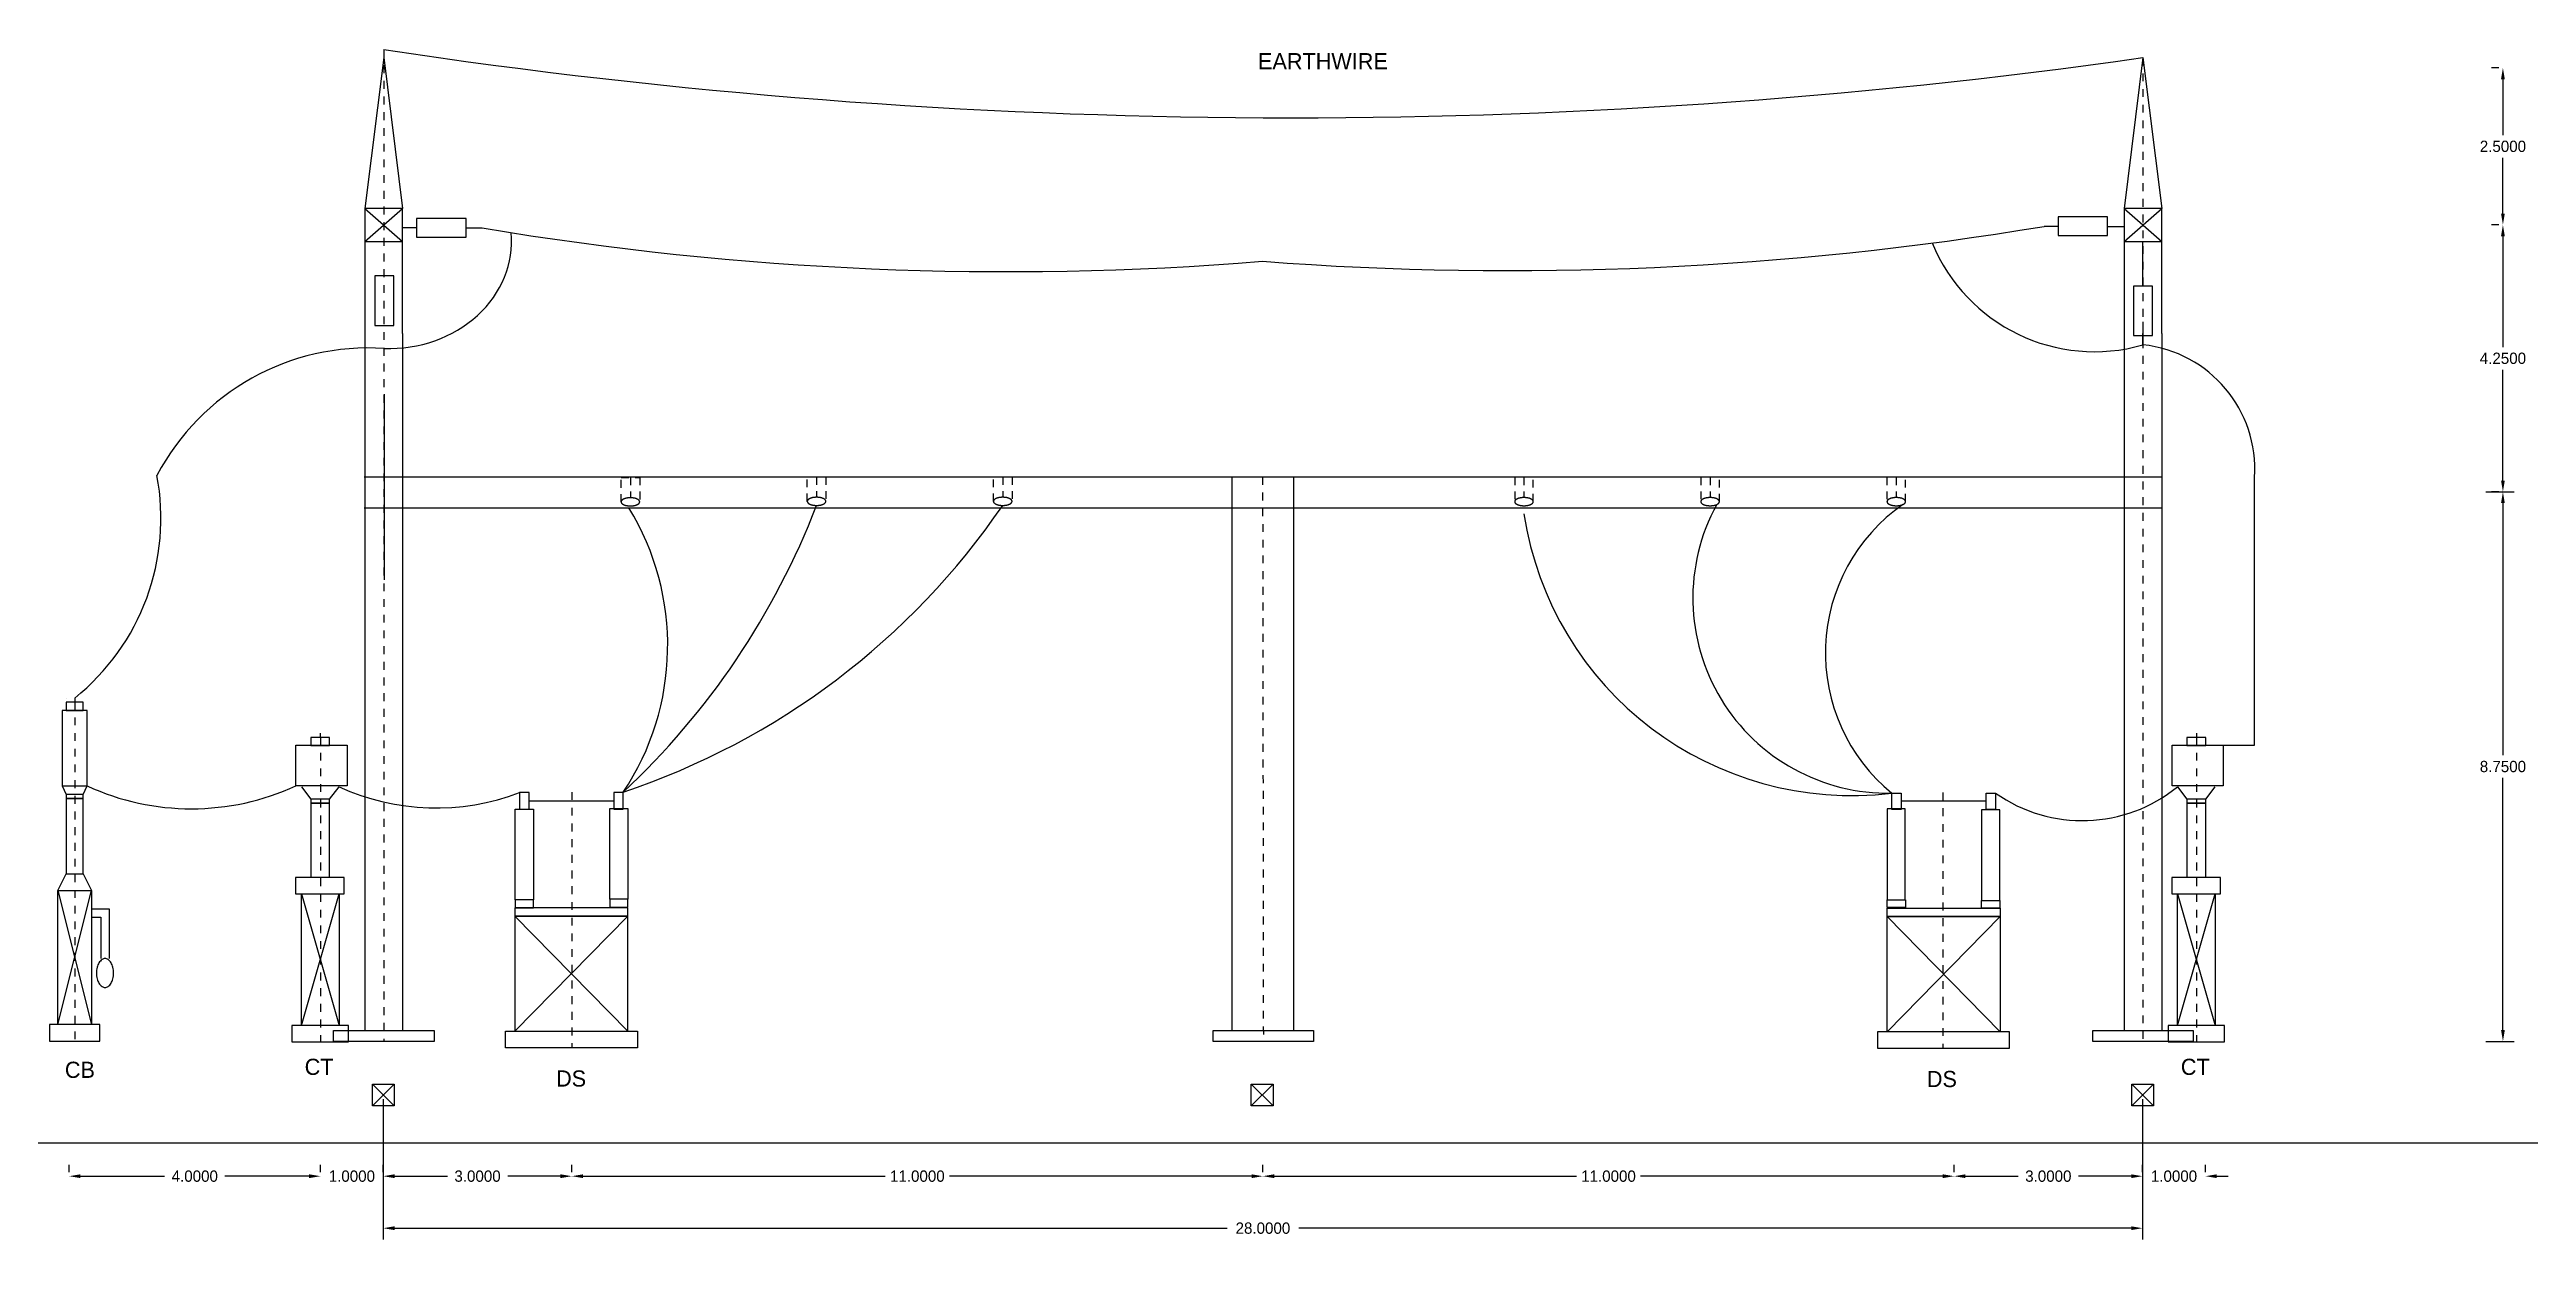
# Model space of a CAD drawing. Extents: x -47.7 to 30.4, y 1.5 to 22.9.
# Drawn here: x -26.14 to 13.28, y 1.47 to 20.41 of the extents above; entities that cross this region are included whole.
import ezdxf

# ---------------------------------------------------------------- set-up
doc = ezdxf.new("R2010")
doc.units = 0
doc.header["$MEASUREMENT"] = 0
doc.linetypes.add('HIDDEN2', pattern=[0.1875, 0.125, -0.0625])
doc.linetypes.add('PUTUS', pattern=[0.25, 0.125, -0.125])
doc.layers.get('0').update_dxf_attribs({"linetype": 'CONTINUOUS'})
doc.layers.get('Defpoints').update_dxf_attribs({"linetype": 'CONTINUOUS'})
doc.dimstyles.get("Standard").update_dxf_attribs({"dimtxt": 0.18, "dimasz": 0.18, "dimexe": 0.18, "dimexo": 0.0625, "dimgap": 0.09, "dimtad": 0, "dimtih": 1, "dimtoh": 1, "dimdec": 4, "dimzin": 0, "dimdsep": 46, "dimtxsty": 'Standard', "dimcen": 0.09, "dimadec": 0, "dimazin": 0, "dimtfac": 1, "dimtdec": 4, "dimtofl": 0, "dimtmove": 0, "dimatfit": 3, "dimfxl": 1, "dimtolj": 1, "dimtzin": 0, "dimarcsym": 0})

msp = doc.modelspace()

# ---------------------------------------------------------------- texts
at = {"color": 3}
for s, p in [('EARTHWIRE', (-6.90418, 20.09985)), ('CT', (-22.07705, 4.08785)), ('CT', (7.78295, 4.08785)), ('CB', (-25.8934, 4.04047)), ('DS', (-18.076, 3.90219)), ('DS', (3.74039, 3.89391))]:
    msp.add_text(s, height=0.257506, dxfattribs=at).set_placement(p)

# ---------------------------------------------------------------- blocks, each defined once
blk = doc.blocks.new('*D5')
at = {"color": 0, "lineweight": -2, "transparency": 16777216}
for p, q in [((-20.826, 3.704), (-20.826, 1.467)), ((7.174, 3.704), (7.174, 1.467)), ((-20.646, 1.647), (-7.396, 1.647)), ((6.994, 1.647), (-6.256, 1.647))]:
    blk.add_line(p, q, dxfattribs=at)
at = {"color": 0, "transparency": 16777216}
for points in [[(-20.646, 1.677), (-20.646, 1.617), (-20.826, 1.647)], [(6.994, 1.677), (6.994, 1.617), (7.174, 1.647)]]:
    blk.add_solid(points, dxfattribs=at)
at = {"layer": 'Defpoints', "color": 0, "transparency": 16777216}
for p in [(-20.826, 3.767), (7.174, 3.767), (7.174, 1.647)]:
    blk.add_point(p, dxfattribs=at)
at = {"color": 0, "transparency": 16777216, "insert": (-6.826, 1.647), "char_height": 0.18, "attachment_point": 5}
blk.add_mtext('\\A1;28.0000', dxfattribs=at)
blk = doc.blocks.new('*D19')
at = {"color": 0, "lineweight": -2, "transparency": 16777216}
for p, q in [((12.638, 13.372), (13.089, 13.372)), ((12.909, 13.192), (12.909, 9.177)), ((12.909, 4.802), (12.909, 8.817)), ((12.638, 4.622), (13.089, 4.622))]:
    blk.add_line(p, q, dxfattribs=at)
at = {"color": 0, "transparency": 16777216}
for points in [[(12.879, 13.192), (12.939, 13.192), (12.909, 13.372)], [(12.879, 4.802), (12.939, 4.802), (12.909, 4.622)]]:
    blk.add_solid(points, dxfattribs=at)
at = {"layer": 'Defpoints', "color": 0, "transparency": 16777216}
for p in [(12.576, 13.372), (12.909, 13.372), (12.576, 4.622)]:
    blk.add_point(p, dxfattribs=at)
at = {"color": 0, "transparency": 16777216, "insert": (12.909, 8.997), "char_height": 0.18, "attachment_point": 5}
blk.add_mtext('\\A1;8.7500', dxfattribs=at)
blk = doc.blocks.new('*D20')
at = {"color": 0, "lineweight": -2, "transparency": 16777216}
for p, q in [((12.846, 17.622), (12.729, 17.622)), ((12.909, 17.442), (12.909, 15.677)), ((12.909, 13.552), (12.909, 15.317)), ((12.846, 13.372), (12.729, 13.372))]:
    blk.add_line(p, q, dxfattribs=at)
at = {"color": 0, "transparency": 16777216}
for points in [[(12.879, 17.442), (12.939, 17.442), (12.909, 17.622)], [(12.879, 13.552), (12.939, 13.552), (12.909, 13.372)]]:
    blk.add_solid(points, dxfattribs=at)
at = {"layer": 'Defpoints', "color": 0, "transparency": 16777216}
for p in [(12.909, 17.622), (12.909, 17.622), (12.909, 13.372)]:
    blk.add_point(p, dxfattribs=at)
at = {"color": 0, "transparency": 16777216, "insert": (12.909, 15.497), "char_height": 0.18, "attachment_point": 5}
blk.add_mtext('\\A1;4.2500', dxfattribs=at)
blk = doc.blocks.new('*D21')
at = {"color": 0, "lineweight": -2, "transparency": 16777216}
for p, q in [((12.846, 20.122), (12.729, 20.122)), ((12.909, 19.942), (12.909, 19.052)), ((12.909, 17.802), (12.909, 18.692)), ((12.846, 17.622), (12.729, 17.622))]:
    blk.add_line(p, q, dxfattribs=at)
at = {"color": 0, "transparency": 16777216}
for points in [[(12.879, 19.942), (12.939, 19.942), (12.909, 20.122)], [(12.879, 17.802), (12.939, 17.802), (12.909, 17.622)]]:
    blk.add_solid(points, dxfattribs=at)
at = {"layer": 'Defpoints', "color": 0, "transparency": 16777216}
for p in [(12.909, 20.122), (12.909, 20.122), (12.909, 17.622)]:
    blk.add_point(p, dxfattribs=at)
at = {"color": 0, "transparency": 16777216, "insert": (12.909, 18.872), "char_height": 0.18, "attachment_point": 5}
blk.add_mtext('\\A1;2.5000', dxfattribs=at)
blk = doc.blocks.new('*D24')
at = {"color": 0, "lineweight": -2, "transparency": 16777216}
for p, q in [((-22.006, 2.475), (-22.186, 2.475)), ((-21.826, 2.538), (-21.826, 2.655)), ((-20.826, 2.538), (-20.826, 2.655)), ((-20.646, 2.475), (-20.466, 2.475))]:
    blk.add_line(p, q, dxfattribs=at)
at = {"color": 0, "transparency": 16777216}
for points in [[(-22.006, 2.505), (-22.006, 2.445), (-21.826, 2.475)], [(-20.646, 2.505), (-20.646, 2.445), (-20.826, 2.475)]]:
    blk.add_solid(points, dxfattribs=at)
at = {"layer": 'Defpoints', "color": 0, "transparency": 16777216}
for p in [(-21.826, 2.475), (-21.826, 2.475), (-20.826, 2.475)]:
    blk.add_point(p, dxfattribs=at)
at = {"color": 0, "transparency": 16777216, "insert": (-21.326, 2.475), "char_height": 0.18, "attachment_point": 5}
blk.add_mtext('\\A1;1.0000', dxfattribs=at)
blk = doc.blocks.new('*D25')
at = {"color": 0, "lineweight": -2, "transparency": 16777216}
for p, q in [((-25.826, 2.538), (-25.826, 2.655)), ((-25.646, 2.475), (-24.306, 2.475)), ((-22.006, 2.475), (-23.346, 2.475)), ((-21.826, 2.538), (-21.826, 2.655))]:
    blk.add_line(p, q, dxfattribs=at)
at = {"color": 0, "transparency": 16777216}
for points in [[(-25.646, 2.505), (-25.646, 2.445), (-25.826, 2.475)], [(-22.006, 2.505), (-22.006, 2.445), (-21.826, 2.475)]]:
    blk.add_solid(points, dxfattribs=at)
at = {"layer": 'Defpoints', "color": 0, "transparency": 16777216}
for p in [(-25.826, 2.475), (-25.826, 2.475), (-21.826, 2.475)]:
    blk.add_point(p, dxfattribs=at)
at = {"color": 0, "transparency": 16777216, "insert": (-23.826, 2.475), "char_height": 0.18, "attachment_point": 5}
blk.add_mtext('\\A1;4.0000', dxfattribs=at)
blk = doc.blocks.new('*D30')
at = {"color": 0, "lineweight": -2, "transparency": 16777216}
for p, q in [((4.174, 2.538), (4.174, 2.655)), ((4.354, 2.475), (5.194, 2.475)), ((6.994, 2.475), (6.154, 2.475)), ((7.174, 2.538), (7.174, 2.655))]:
    blk.add_line(p, q, dxfattribs=at)
at = {"color": 0, "transparency": 16777216}
for points in [[(4.354, 2.505), (4.354, 2.445), (4.174, 2.475)], [(6.994, 2.505), (6.994, 2.445), (7.174, 2.475)]]:
    blk.add_solid(points, dxfattribs=at)
at = {"layer": 'Defpoints', "color": 0, "transparency": 16777216}
for p in [(4.174, 2.475), (4.174, 2.475), (7.174, 2.475)]:
    blk.add_point(p, dxfattribs=at)
at = {"color": 0, "transparency": 16777216, "insert": (5.674, 2.475), "char_height": 0.18, "attachment_point": 5}
blk.add_mtext('\\A1;3.0000', dxfattribs=at)
blk = doc.blocks.new('*D31')
at = {"color": 0, "lineweight": -2, "transparency": 16777216}
for p, q in [((-6.826, 2.538), (-6.826, 2.655)), ((-6.646, 2.475), (-1.836, 2.475)), ((3.994, 2.475), (-0.816, 2.475)), ((4.174, 2.538), (4.174, 2.655))]:
    blk.add_line(p, q, dxfattribs=at)
at = {"color": 0, "transparency": 16777216}
for points in [[(-6.646, 2.505), (-6.646, 2.445), (-6.826, 2.475)], [(3.994, 2.505), (3.994, 2.445), (4.174, 2.475)]]:
    blk.add_solid(points, dxfattribs=at)
at = {"layer": 'Defpoints', "color": 0, "transparency": 16777216}
for p in [(-6.826, 2.475), (-6.826, 2.475), (4.174, 2.475)]:
    blk.add_point(p, dxfattribs=at)
at = {"color": 0, "transparency": 16777216, "insert": (-1.326, 2.475), "char_height": 0.18, "attachment_point": 5}
blk.add_mtext('\\A1;11.0000', dxfattribs=at)
blk = doc.blocks.new('*D33')
at = {"color": 0, "lineweight": -2, "transparency": 16777216}
for p, q in [((-17.826, 2.538), (-17.826, 2.655)), ((-17.646, 2.475), (-12.836, 2.475)), ((-7.006, 2.475), (-11.816, 2.475)), ((-6.826, 2.538), (-6.826, 2.655))]:
    blk.add_line(p, q, dxfattribs=at)
at = {"color": 0, "transparency": 16777216}
for points in [[(-17.646, 2.505), (-17.646, 2.445), (-17.826, 2.475)], [(-7.006, 2.505), (-7.006, 2.445), (-6.826, 2.475)]]:
    blk.add_solid(points, dxfattribs=at)
at = {"layer": 'Defpoints', "color": 0, "transparency": 16777216}
for p in [(-17.826, 2.475), (-17.826, 2.475), (-6.826, 2.475)]:
    blk.add_point(p, dxfattribs=at)
at = {"color": 0, "transparency": 16777216, "insert": (-12.326, 2.475), "char_height": 0.18, "attachment_point": 5}
blk.add_mtext('\\A1;11.0000', dxfattribs=at)
blk = doc.blocks.new('*D34')
at = {"color": 0, "lineweight": -2, "transparency": 16777216}
for p, q in [((-20.826, 2.538), (-20.826, 2.655)), ((-20.646, 2.475), (-19.806, 2.475)), ((-18.006, 2.475), (-18.846, 2.475)), ((-17.826, 2.538), (-17.826, 2.655))]:
    blk.add_line(p, q, dxfattribs=at)
at = {"color": 0, "transparency": 16777216}
for points in [[(-20.646, 2.505), (-20.646, 2.445), (-20.826, 2.475)], [(-18.006, 2.505), (-18.006, 2.445), (-17.826, 2.475)]]:
    blk.add_solid(points, dxfattribs=at)
at = {"layer": 'Defpoints', "color": 0, "transparency": 16777216}
for p in [(-20.826, 2.475), (-20.826, 2.475), (-17.826, 2.475)]:
    blk.add_point(p, dxfattribs=at)
at = {"color": 0, "transparency": 16777216, "insert": (-19.326, 2.475), "char_height": 0.18, "attachment_point": 5}
blk.add_mtext('\\A1;3.0000', dxfattribs=at)
blk = doc.blocks.new('*D35')
at = {"color": 0, "lineweight": -2, "transparency": 16777216}
for p, q in [((6.994, 2.475), (6.814, 2.475)), ((7.174, 2.538), (7.174, 2.655)), ((8.174, 2.538), (8.174, 2.655)), ((8.354, 2.475), (8.534, 2.475))]:
    blk.add_line(p, q, dxfattribs=at)
at = {"color": 0, "transparency": 16777216}
for points in [[(6.994, 2.505), (6.994, 2.445), (7.174, 2.475)], [(8.354, 2.505), (8.354, 2.445), (8.174, 2.475)]]:
    blk.add_solid(points, dxfattribs=at)
at = {"layer": 'Defpoints', "color": 0, "transparency": 16777216}
for p in [(7.174, 2.475), (8.174, 2.475), (8.174, 2.475)]:
    blk.add_point(p, dxfattribs=at)
at = {"color": 0, "transparency": 16777216, "insert": (7.674, 2.475), "char_height": 0.18, "attachment_point": 5}
blk.add_mtext('\\A1;1.0000', dxfattribs=at)

# ---------------------------------------------------------------- dimensions: what is measured, and where the dimension line sits
at = {"color": 7}
for base, p1, p2, picture, middle in [((12.90879, 20.12233), (12.90879, 17.62233), (12.90879, 20.12233), '*D21', (12.90879, 18.87233)), ((12.90879, 17.62233), (12.90879, 13.37233), (12.90879, 17.62233), '*D20', (12.90879, 15.49733)), ((12.90879, 13.37233), (12.57557, 4.62233), (12.57557, 13.37233), '*D19', (12.90879, 8.99733))]:
    dim = msp.add_linear_dim(base=base, p1=p1, p2=p2, angle=90, dimstyle='Standard', dxfattribs=at)
    dim.commit()
    dim.dimension.update_dxf_attribs({"geometry": picture, "text_midpoint": middle})
for base, p1, p2, picture, middle in [((7.17449, 1.64734), (-20.82551, 3.76658), (7.17449, 3.76658), '*D5', (-6.82551, 1.64734)), ((-25.82551, 2.47521), (-21.82551, 2.47521), (-25.82551, 2.47521), '*D25', (-23.82551, 2.47521)), ((-21.82551, 2.47521), (-20.82551, 2.47521), (-21.82551, 2.47521), '*D24', (-21.32551, 2.47521)), ((-20.82551, 2.47521), (-17.82551, 2.47521), (-20.82551, 2.47521), '*D34', (-19.32551, 2.47521)), ((-17.82551, 2.47521), (-6.82551, 2.47521), (-17.82551, 2.47521), '*D33', (-12.32551, 2.47521)), ((-6.82551, 2.47521), (4.17449, 2.47521), (-6.82551, 2.47521), '*D31', (-1.32551, 2.47521)), ((4.17449, 2.47521), (7.17449, 2.47521), (4.17449, 2.47521), '*D30', (5.67449, 2.47521)), ((8.17449, 2.47521), (7.17449, 2.47521), (8.17449, 2.47521), '*D35', (7.67449, 2.47521))]:
    dim = msp.add_linear_dim(base=base, p1=p1, p2=p2, dimstyle='Standard', dxfattribs=at)
    dim.commit()
    dim.dimension.update_dxf_attribs({"geometry": picture, "text_midpoint": middle})

# ---------------------------------------------------------------- linework, layer by layer
at = {"color": 7}
for p, q in [((-20.81874, 20.28516), (-21.11873, 17.88446)), ((-20.81874, 20.28516), (-20.51875, 17.88446)), ((7.18007, 20.28516), (6.88008, 17.88446)), ((7.18007, 20.28516), (7.48006, 17.88446)), ((-20.29492, 17.57366), (-20.51875, 17.57366)), ((-19.50854, 17.57366), (-19.24989, 17.57366)), ((5.83062, 17.59892), (5.60679, 17.59892)), ((6.617, 17.59892), (6.87566, 17.59892)), ((-21.11873, 15.89374), (-21.11873, 4.79708)), ((-21.11873, 15.89374), (-21.11873, 4.79708)), ((-20.51875, 15.89374), (-20.51875, 4.79708)), ((-20.51875, 15.89374), (-20.51875, 4.79708)), ((6.88008, 15.89374), (6.88008, 4.79708)), ((7.18007, 15.71217), (7.18007, 15.89374)), ((7.48006, 15.89374), (7.48006, 4.79708)), ((-7.32077, 13.60055), (-7.32077, 4.79708)), ((-6.34161, 13.60055), (-6.34161, 4.79708))]:
    msp.add_line(p, q, dxfattribs=at)
at = {"linetype": 'PUTUS'}
for p, q in [((-20.81874, 20.4146), (-20.81874, 4.62233)), ((7.18007, 20.28516), (7.18007, 4.62233)), ((-6.83119, 13.60866), (-6.81933, 4.62233)), ((-25.7348, 10.03083), (-25.7348, 4.62581)), ((-21.82551, 9.46859), (-21.82551, 4.60972)), ((8.03449, 9.46859), (8.03449, 4.60972)), ((-17.82551, 8.59086), (-17.82551, 4.51881)), ((3.99449, 8.58258), (3.99449, 4.51053))]:
    msp.add_line(p, q, dxfattribs=at)
for p, q in [((-21.11873, 17.88446), (-21.11873, 17.36021)), ((-20.51875, 17.88446), (-21.11873, 17.88446)), ((-21.11873, 17.88446), (-20.51875, 17.36021)), ((-21.11873, 17.36021), (-20.51875, 17.88446)), ((-20.51875, 17.36021), (-20.51875, 17.88446)), ((6.88008, 17.88446), (6.88008, 17.36021)), ((7.48006, 17.88446), (6.88008, 17.88446)), ((6.88008, 17.88446), (7.48006, 17.36021)), ((6.88008, 17.36021), (7.48006, 17.88446)), ((7.48006, 17.36021), (7.48006, 17.88446)), ((-21.11873, 17.36021), (-21.11873, 15.89374)), ((-21.11873, 17.36021), (-20.51875, 17.36021)), ((-20.51875, 15.89374), (-20.51875, 17.36021)), ((6.88008, 17.36021), (6.88008, 15.89374)), ((6.88008, 17.36021), (7.48006, 17.36021)), ((7.48006, 15.89374), (7.48006, 17.36021)), ((7.18007, 16.08092), (7.18007, 15.82203)), ((-21.12986, 13.60866), (7.46892, 13.60866)), ((-21.12986, 13.11777), (7.46892, 13.11777)), ((-25.87079, 10.08766), (-25.87079, 10.08766)), ((-25.87079, 10.08766), (-25.87079, 10.08766)), ((-25.87079, 10.08766), (-25.87079, 10.08766)), ((-25.87079, 10.08766), (-25.87079, 10.08766)), ((-25.87079, 10.02103), (-25.87079, 9.88776)), ((-25.60388, 10.02103), (-25.87079, 10.02103)), ((-25.87079, 9.88776), (-25.60388, 9.88776)), ((-25.73734, 10.08766), (-25.73734, 10.02103)), ((-25.60388, 9.88776), (-25.60388, 10.02103)), ((-21.97966, 9.46209), (-21.97966, 9.33103)), ((-21.67967, 9.46209), (-21.97966, 9.46209)), ((-21.82967, 9.52763), (-21.82967, 9.46209)), ((-21.67967, 9.33103), (-21.67967, 9.46209)), ((7.88034, 9.46209), (7.88034, 9.33103)), ((8.18033, 9.46209), (7.88034, 9.46209)), ((8.03033, 9.52763), (8.03033, 9.46209)), ((8.18033, 9.33103), (8.18033, 9.46209)), ((-21.97966, 9.33103), (-21.67967, 9.33103)), ((7.88034, 9.33103), (8.18033, 9.33103)), ((-25.93752, 8.68833), (-25.87079, 8.55506)), ((-25.60388, 8.55506), (-25.53715, 8.68833)), ((-22.12965, 8.67572), (-21.97966, 8.47912)), ((-21.67967, 8.47912), (-21.52968, 8.67572)), ((7.73035, 8.67572), (7.88034, 8.47912)), ((8.18033, 8.47912), (8.33032, 8.67572)), ((-25.87079, 8.55506), (-25.87079, 8.48842)), ((-25.60388, 8.55506), (-25.87079, 8.55506)), ((-25.87079, 8.48842), (-25.60388, 8.48842)), ((-25.60388, 8.48842), (-25.60388, 8.55506)), ((-21.97966, 8.47912), (-21.97966, 8.41359)), ((-21.67967, 8.47912), (-21.97966, 8.47912)), ((-21.97966, 8.41359), (-21.67967, 8.41359)), ((-21.67967, 8.41359), (-21.67967, 8.47912)), ((-18.65666, 8.58374), (-18.65666, 8.32161)), ((-18.50667, 8.58374), (-18.65666, 8.58374)), ((-18.65666, 8.32161), (-18.50667, 8.32161)), ((-18.50667, 8.32161), (-18.50667, 8.58374)), ((-18.50667, 8.45267), (-17.15672, 8.45267)), ((-17.15672, 8.58374), (-17.15672, 8.32161)), ((-17.00673, 8.58374), (-17.15672, 8.58374)), ((-17.15672, 8.32161), (-17.00673, 8.32161)), ((-17.00673, 8.32161), (-17.00673, 8.58374)), ((3.18236, 8.31333), (3.18236, 8.57545)), ((3.18236, 8.57545), (3.33235, 8.57545)), ((3.33235, 8.31333), (3.18236, 8.31333)), ((3.33235, 8.57545), (3.33235, 8.31333)), ((4.6823, 8.44439), (3.33235, 8.44439)), ((4.6823, 8.31333), (4.6823, 8.57545)), ((4.6823, 8.57545), (4.83229, 8.57545)), ((4.83229, 8.31333), (4.6823, 8.31333)), ((4.83229, 8.57545), (4.83229, 8.31333)), ((7.88034, 8.47912), (7.88034, 8.41359)), ((8.18033, 8.47912), (7.88034, 8.47912)), ((7.88034, 8.41359), (8.18033, 8.41359)), ((8.18033, 8.41359), (8.18033, 8.47912)), ((-26.00425, 7.02245), (-25.87079, 7.28899)), ((-25.60388, 7.28899), (-25.47043, 7.02245)), ((-18.73166, 6.74886), (-18.73166, 6.61779)), ((-16.93173, 6.74886), (-18.73166, 6.74886)), ((-16.93173, 6.61779), (-16.93173, 6.74886)), ((3.10736, 6.60951), (3.10736, 6.74057)), ((3.10736, 6.74057), (4.90729, 6.74057)), ((4.90729, 6.74057), (4.90729, 6.60951)), ((-18.73166, 6.61779), (-16.93173, 6.61779)), ((4.90729, 6.60951), (3.10736, 6.60951)), ((-20.99933, 3.59276), (-20.6517, 3.94039)), ((-20.99933, 3.94039), (-20.6517, 3.59276)), ((-7.01305, 3.59276), (-6.66542, 3.94039)), ((-7.01305, 3.94039), (-6.66542, 3.59276)), ((7.00067, 3.59276), (7.3483, 3.94039)), ((7.00067, 3.94039), (7.3483, 3.59276))]:
    msp.add_line(p, q)
at = {"color": 131}
for p, q in [((6.617, 17.75132), (5.83062, 17.75132)), ((5.83062, 17.75132), (5.83062, 17.45133)), ((6.617, 17.45133), (6.617, 17.75132)), ((-19.50854, 17.72606), (-20.29492, 17.72606)), ((-20.29492, 17.72606), (-20.29492, 17.42608)), ((-20.29492, 17.42608), (-19.50854, 17.42608)), ((-19.50854, 17.42608), (-19.50854, 17.72606)), ((5.83062, 17.45133), (6.617, 17.45133)), ((-20.9607, 16.80859), (-20.9607, 16.02221)), ((-20.66072, 16.80859), (-20.9607, 16.80859)), ((-20.66072, 16.02221), (-20.66072, 16.80859)), ((7.03008, 16.64826), (7.03008, 15.86188)), ((7.33006, 16.64826), (7.03008, 16.64826)), ((7.33006, 15.86188), (7.33006, 16.64826)), ((-20.9607, 16.02221), (-20.66072, 16.02221)), ((7.03008, 15.86188), (7.33006, 15.86188))]:
    msp.add_line(p, q, dxfattribs=at)
at = {"color": 33}
for p, q in [((7.18007, 16.64826), (7.18007, 17.36021)), ((7.18007, 15.89374), (7.18007, 15.71217))]:
    msp.add_line(p, q, dxfattribs=at)
at = {"color": 131, "linetype": 'HIDDEN2'}
for p, q in [((-20.81071, 14.92903), (-20.81071, 14.73486)), ((-17.04112, 13.60055), (-16.74484, 13.60055)), ((-17.04112, 13.21221), (-17.04112, 13.60055)), ((-16.89298, 13.60055), (-16.89298, 13.27694)), ((-16.74484, 13.60055), (-16.74484, 13.21221)), ((-14.07828, 13.22017), (-14.07828, 13.6085)), ((-14.07828, 13.6085), (-13.782, 13.6085)), ((-13.93014, 13.6085), (-13.93014, 13.28489)), ((-13.782, 13.6085), (-13.782, 13.22017)), ((-11.11545, 13.6085), (-10.81916, 13.6085)), ((-11.11545, 13.22017), (-11.11545, 13.6085)), ((-10.96731, 13.6085), (-10.96731, 13.28489)), ((-10.81916, 13.6085), (-10.81916, 13.22017)), ((-2.52322, 13.60371), (-2.8195, 13.60371)), ((-2.8195, 13.60371), (-2.8195, 13.21537)), ((-2.67136, 13.60371), (-2.67136, 13.28009)), ((-2.52322, 13.21537), (-2.52322, 13.60371)), ((0.43962, 13.60371), (0.14333, 13.60371)), ((0.14333, 13.60371), (0.14333, 13.21537)), ((0.29147, 13.60371), (0.29147, 13.28009)), ((0.43962, 13.21537), (0.43962, 13.60371)), ((3.40245, 13.60371), (3.10617, 13.60371)), ((3.10617, 13.60371), (3.10617, 13.21537)), ((3.25431, 13.60371), (3.25431, 13.28009)), ((3.40245, 13.21537), (3.40245, 13.60371))]:
    msp.add_line(p, q, dxfattribs=at)
at = {"color": 33, "linetype": 'Continuous'}
msp.add_line((-20.81071, 14.81694), (-20.81071, 11.96916), dxfattribs=at)
at = {"color": 247}
for p, q in [((-25.93752, 9.88776), (-25.93752, 8.68833)), ((-25.53715, 9.88776), (-25.93752, 9.88776)), ((-25.53715, 8.68833), (-25.53715, 9.88776)), ((-22.21669, 8.69028), (-22.21669, 9.3375)), ((-22.21669, 9.3375), (-21.40191, 9.3375)), ((-21.40191, 9.3375), (-21.40191, 8.69028)), ((7.64331, 8.69028), (7.64331, 9.3375)), ((7.64331, 9.3375), (8.45809, 9.3375)), ((8.45809, 9.3375), (8.45809, 8.69028)), ((-25.93752, 8.68833), (-25.53715, 8.68833)), ((-21.40191, 8.69028), (-22.21669, 8.69028)), ((8.45809, 8.69028), (7.64331, 8.69028)), ((-25.87079, 8.48842), (-25.87079, 7.28899)), ((-25.60388, 8.48842), (-25.87079, 8.48842)), ((-25.60388, 7.28899), (-25.60388, 8.48842)), ((-21.97966, 8.41359), (-21.97966, 7.23402)), ((-21.67967, 8.41359), (-21.97966, 8.41359)), ((-21.67967, 7.23402), (-21.67967, 8.41359)), ((7.88034, 8.41359), (7.88034, 7.23402)), ((8.18033, 8.41359), (7.88034, 8.41359)), ((8.18033, 7.23402), (8.18033, 8.41359)), ((-25.87079, 7.28899), (-25.60388, 7.28899)), ((-25.87079, 7.28899), (-25.60388, 7.28899)), ((-21.97966, 7.23402), (-21.67967, 7.23402)), ((-21.97966, 7.23402), (-21.67967, 7.23402)), ((-21.97966, 7.23402), (-21.67967, 7.23402)), ((7.88034, 7.23402), (8.18033, 7.23402)), ((7.88034, 7.23402), (8.18033, 7.23402)), ((7.88034, 7.23402), (8.18033, 7.23402)), ((-25.4523, 6.72958), (-25.18869, 6.72958)), ((-25.18869, 6.72958), (-25.18869, 5.93983)), ((-25.4523, 6.59796), (-25.3205, 6.59796)), ((-25.3205, 6.59796), (-25.3205, 5.93983))]:
    msp.add_line(p, q, dxfattribs=at)
at = {"color": 247, "linetype": 'Continuous'}
for p, q in [((-18.72503, 6.87415), (-18.72503, 8.31868)), ((-18.72503, 8.31868), (-18.43553, 8.31868)), ((-18.43553, 8.31868), (-18.43553, 6.87415)), ((-17.22238, 6.88619), (-17.22238, 8.33072)), ((-17.22238, 8.33072), (-16.93288, 8.33072)), ((-16.93288, 8.33072), (-16.93288, 6.88619)), ((3.39801, 8.32243), (3.10851, 8.32243)), ((3.10851, 8.32243), (3.10851, 6.8779)), ((3.39801, 6.8779), (3.39801, 8.32243)), ((4.90066, 8.3104), (4.61116, 8.3104)), ((4.61116, 8.3104), (4.61116, 6.86587)), ((4.90066, 6.86587), (4.90066, 8.3104)), ((-18.43553, 6.87415), (-18.72503, 6.87415)), ((-16.93288, 6.88619), (-17.22238, 6.88619)), ((3.10851, 6.8779), (3.39801, 6.8779)), ((4.61116, 6.86587), (4.90066, 6.86587))]:
    msp.add_line(p, q, dxfattribs=at)
at = {"linetype": 'Continuous'}
for p, q in [((-22.22297, 7.23004), (-22.22297, 6.96974)), ((-21.44793, 7.23004), (-22.22297, 7.23004)), ((-21.44793, 6.96974), (-21.44793, 7.23004)), ((7.63703, 7.23004), (7.63703, 6.96974)), ((8.41207, 7.23004), (7.63703, 7.23004)), ((8.41207, 6.96974), (8.41207, 7.23004)), ((-22.22297, 6.96974), (-21.44793, 6.96974)), ((-18.43508, 6.87379), (-18.72559, 6.87379)), ((-18.72559, 6.87379), (-18.72559, 6.74922)), ((-18.72559, 6.74922), (-18.43508, 6.74922)), ((-18.43508, 6.74922), (-18.43508, 6.87379)), ((-16.93243, 6.88583), (-17.22294, 6.88583)), ((-17.22294, 6.88583), (-17.22294, 6.76126)), ((-17.22294, 6.76126), (-16.93243, 6.76126)), ((-16.93243, 6.76126), (-16.93243, 6.88583)), ((3.10806, 6.75298), (3.10806, 6.87755)), ((3.10806, 6.87755), (3.39857, 6.87755)), ((3.39857, 6.75298), (3.10806, 6.75298)), ((3.39857, 6.87755), (3.39857, 6.75298)), ((4.6107, 6.74094), (4.6107, 6.86551)), ((4.6107, 6.86551), (4.90121, 6.86551)), ((4.90121, 6.74094), (4.6107, 6.74094)), ((4.90121, 6.86551), (4.90121, 6.74094)), ((7.63703, 6.96974), (8.41207, 6.96974)), ((-47.67067, 3.00699), (30.44455, 3.00699))]:
    msp.add_line(p, q, dxfattribs=at)
at = {"color": 15}
for p, q in [((-26.00425, 4.89012), (-25.47043, 7.02245)), ((-26.00425, 7.02245), (-25.47043, 4.89012)), ((-26.00425, 4.89012), (-26.00425, 7.02245)), ((-26.00425, 7.02245), (-25.47043, 7.02245)), ((-25.47043, 7.02245), (-25.47043, 4.89012)), ((-22.12965, 6.9719), (-21.52968, 4.87489)), ((-22.12965, 4.87489), (-21.52968, 6.9719)), ((-22.12965, 4.87489), (-22.12965, 6.9719)), ((-22.12965, 6.9719), (-21.52968, 6.9719)), ((-21.52968, 6.9719), (-21.52968, 4.87489)), ((7.73035, 6.9719), (8.33032, 4.87489)), ((7.73035, 4.87489), (8.33032, 6.9719)), ((7.73035, 4.87489), (7.73035, 6.9719)), ((7.73035, 6.9719), (8.33032, 6.9719)), ((8.33032, 6.9719), (8.33032, 4.87489)), ((-18.73166, 6.61779), (-18.73166, 4.78291)), ((-16.93173, 6.61779), (-18.73166, 6.61779)), ((-18.73166, 6.61779), (-16.93173, 4.78291)), ((-18.73166, 4.78291), (-16.93173, 6.61779)), ((-16.93173, 4.78291), (-16.93173, 6.61779)), ((3.10736, 4.77463), (3.10736, 6.60951)), ((3.10736, 6.60951), (4.90729, 6.60951)), ((4.90729, 6.60951), (3.10736, 4.77463)), ((4.90729, 4.77463), (3.10736, 6.60951)), ((4.90729, 6.60951), (4.90729, 4.77463)), ((-26.1377, 4.89012), (-26.1377, 4.62358)), ((-25.33697, 4.89012), (-26.1377, 4.89012)), ((-25.47043, 4.89012), (-26.00425, 4.89012)), ((-25.33697, 4.62358), (-25.33697, 4.89012)), ((-22.27965, 4.87489), (-22.27965, 4.61277)), ((-21.37968, 4.87489), (-22.27965, 4.87489)), ((-21.52968, 4.87489), (-22.12965, 4.87489)), ((-21.61871, 4.62233), (-21.61871, 4.79708)), ((-21.61871, 4.79708), (-20.01877, 4.79708)), ((-21.61871, 4.62233), (-21.61871, 4.79708)), ((-21.61871, 4.79708), (-20.01877, 4.79708)), ((-21.37968, 4.61277), (-21.37968, 4.87489)), ((-20.01877, 4.79708), (-20.01877, 4.62233)), ((-20.01877, 4.79708), (-20.01877, 4.62233)), ((-18.88165, 4.52079), (-18.88165, 4.78291)), ((-18.88165, 4.78291), (-16.78174, 4.78291)), ((-18.73166, 4.78291), (-16.93173, 4.78291)), ((-16.78174, 4.78291), (-16.78174, 4.52079)), ((-7.6193, 4.62233), (-7.6193, 4.79708)), ((-7.6193, 4.79708), (-6.01937, 4.79708)), ((-6.01937, 4.79708), (-6.01937, 4.62233)), ((2.95737, 4.77463), (2.95737, 4.5125)), ((5.05728, 4.77463), (2.95737, 4.77463)), ((4.90729, 4.77463), (3.10736, 4.77463)), ((5.05728, 4.5125), (5.05728, 4.77463)), ((6.38011, 4.62233), (6.38011, 4.79708)), ((6.38011, 4.79708), (7.98004, 4.79708)), ((7.58035, 4.87489), (7.58035, 4.61277)), ((8.48032, 4.87489), (7.58035, 4.87489)), ((8.33032, 4.87489), (7.73035, 4.87489)), ((7.98004, 4.79708), (7.98004, 4.62233)), ((8.48032, 4.61277), (8.48032, 4.87489)), ((-26.1377, 4.62358), (-25.33697, 4.62358)), ((-22.27965, 4.61277), (-21.37968, 4.61277)), ((-20.01877, 4.62233), (-21.61871, 4.62233)), ((-20.01877, 4.62233), (-21.61871, 4.62233)), ((-16.78174, 4.52079), (-18.88165, 4.52079)), ((-6.01937, 4.62233), (-7.6193, 4.62233)), ((2.95737, 4.5125), (5.05728, 4.5125)), ((7.98004, 4.62233), (6.38011, 4.62233)), ((7.58035, 4.61277), (8.48032, 4.61277))]:
    msp.add_line(p, q, dxfattribs=at)
at = {"color": 33}
msp.add_lwpolyline([(8.45809, 9.3375), (8.95583, 9.3375), (8.95583, 13.60034)], dxfattribs=at)
for points in [[(-20.99933, 3.59276), (-20.99933, 3.94039), (-20.6517, 3.94039), (-20.6517, 3.59276)], [(-7.01305, 3.59276), (-7.01305, 3.94039), (-6.66542, 3.94039), (-6.66542, 3.59276)], [(7.00067, 3.59276), (7.00067, 3.94039), (7.3483, 3.94039), (7.3483, 3.59276)]]:
    msp.add_lwpolyline(points, close=True)
for centre, radius, start, end in [((-6.37781, 115.85114), 96.52291, 261.3955922, 278.0746288), ((-10.90493, 67.26042), 50.38266, 260.466081, 274.63777), ((-2.90797, 68.66041), 51.76657, 265.653566, 279.467248), ((6.40813, 18.39245), 2.78923, 202.303397, 286.066894), ((-21.06578, 11.86189), 3.8012, 86.15237, 152.219682), ((6.97045, 13.73341), 1.98984, 356.165583, 83.952923), ((-28.03401, 12.94953), 3.66947, 308.747337, 10.743461), ((-20.79182, 19.87664), 11.9036, 288.540745, 325.623011), ((-25.41318, 17.57605), 12.30455, 313.094111, 338.944888), ((-20.49944, 10.92394), 4.20027, 326.257684, 31.436393), ((2.54346, 13.81075), 5.27414, 188.601387, 276.957843), ((3.12142, 11.6804), 3.10555, 151.345277, 271.124331), ((5.00756, 10.80572), 2.88192, 124.890763, 230.703893), ((-23.87904, 12.2955), 3.97002, 245.313158, 294.754275), ((-19.98394, 12.0414), 3.70366, 245.332424, 291.000143), ((6.21523, 10.53574), 2.39901, 234.797772, 309.165157)]:
    msp.add_arc(centre, radius, start, end, dxfattribs=at)
at = {"color": 33, "linetype": 'Continuous'}
msp.add_ellipse((-20.73742, 17.36021), major_axis=(-1.95343, 0), ratio=0.87378976, start_param=1.53326909, end_param=3.22274581, dxfattribs=at)
at = {"color": 131, "linetype": 'HIDDEN2'}
for centre, major_axis, start_param, end_param in [((-17.00179, 13.21221), (0.03933, 0), 2.44975684, 3.14159265), ((-17.00179, 13.21221), (-0.03933, 0), 0, 0.69183581), ((-16.95016, 13.17484), (0.10638, 0), 2.03444394, 2.44975684), ((-16.95016, 13.24959), (-0.10638, 0), 0.69183581, 1.10714872), ((-16.91569, 13.1146), (0.18346, 0), 1.7750159, 2.03444394), ((-16.91569, 13.30983), (-0.18346, 0), 1.10714872, 1.36657676), ((-16.89298, 13.0188), (-0.29543, 0), -1.57079633, -1.36657676), ((-16.89298, 13.40563), (0.29543, 0), 4.50816941, 4.71238898), ((-16.89298, 13.0188), (-0.29543, 0), 4.50816941, 4.71238898), ((-16.89298, 13.40563), (-0.29543, 0), 1.57079633, 1.7750159), ((-16.87027, 13.1146), (0.18346, 0), 1.10714872, 1.36657676), ((-16.87027, 13.30983), (-0.18346, 0), 1.7750159, 2.03444394), ((-16.8358, 13.17484), (0.10638, 0), 0.69183581, 1.10714872), ((-16.8358, 13.24959), (0.10638, 0), -1.10714872, -0.69183581), ((-16.78417, 13.21221), (0.03933, 0), 0, 0.69183581), ((-16.78417, 13.21221), (0.03933, 0), -0.69183581, 0), ((-14.03895, 13.22017), (0.03933, 0), 2.44975684, 3.14159265), ((-14.03895, 13.22017), (-0.03933, 0), 0, 0.69183581), ((-13.98732, 13.18279), (0.10638, 0), 2.03444394, 2.44975684), ((-13.98732, 13.25754), (-0.10638, 0), 0.69183581, 1.10714872), ((-13.95285, 13.12255), (0.18346, 0), 1.7750159, 2.03444394), ((-13.95285, 13.31778), (-0.18346, 0), 1.10714872, 1.36657676), ((-13.93014, 13.02675), (-0.29543, 0), -1.57079633, -1.36657676), ((-13.93014, 13.41358), (0.29543, 0), 4.50816941, 4.71238898), ((-13.93014, 13.02675), (-0.29543, 0), 4.50816941, 4.71238898), ((-13.93014, 13.41358), (-0.29543, 0), 1.57079633, 1.7750159), ((-13.90744, 13.12255), (0.18346, 0), 1.10714872, 1.36657676), ((-13.90744, 13.31778), (-0.18346, 0), 1.7750159, 2.03444394), ((-13.87297, 13.18279), (0.10638, 0), 0.69183581, 1.10714872), ((-13.87297, 13.25754), (0.10638, 0), -1.10714872, -0.69183581), ((-13.82133, 13.22017), (0.03933, 0), 0, 0.69183581), ((-13.82133, 13.22017), (0.03933, 0), -0.69183581, 0), ((-11.07612, 13.22017), (0.03933, 0), 2.44975684, 3.14159265), ((-11.07612, 13.22017), (-0.03933, 0), 0, 0.69183581), ((-11.02448, 13.18279), (0.10638, 0), 2.03444394, 2.44975684), ((-11.02448, 13.25754), (-0.10638, 0), 0.69183581, 1.10714872), ((-10.99001, 13.12255), (0.18346, 0), 1.7750159, 2.03444394), ((-10.99001, 13.31778), (-0.18346, 0), 1.10714872, 1.36657676), ((-10.96731, 13.02675), (-0.29543, 0), -1.57079633, -1.36657676), ((-10.96731, 13.41358), (0.29543, 0), 4.50816941, 4.71238898), ((-10.96731, 13.02675), (-0.29543, 0), 4.50816941, 4.71238898), ((-10.96731, 13.41358), (-0.29543, 0), 1.57079633, 1.7750159), ((-10.9446, 13.12255), (0.18346, 0), 1.10714872, 1.36657676), ((-10.9446, 13.31778), (-0.18346, 0), 1.7750159, 2.03444394), ((-10.91013, 13.18279), (0.10638, 0), 0.69183581, 1.10714872), ((-10.91013, 13.25754), (0.10638, 0), -1.10714872, -0.69183581), ((-10.8585, 13.22017), (0.03933, 0), 0, 0.69183581), ((-10.8585, 13.22017), (0.03933, 0), -0.69183581, 0), ((-2.78017, 13.21537), (0.03933, 0), 2.44975684, 3.14159265), ((-2.78017, 13.21537), (-0.03933, 0), 0, 0.69183581), ((-2.72854, 13.178), (0.10638, 0), 2.03444394, 2.44975684), ((-2.72854, 13.25275), (-0.10638, 0), 0.69183581, 1.10714872), ((-2.69407, 13.11776), (0.18346, 0), 1.7750159, 2.03444394), ((-2.69407, 13.31298), (0.18346, 0), 4.24874137, 4.50816941), ((-2.67136, 13.02195), (0.29543, 0), 1.57079633, 1.7750159), ((-2.67136, 13.40879), (0.29543, 0), 4.50816941, 4.71238898), ((-2.67136, 13.02195), (0.29543, 0), 1.36657676, 1.57079633), ((-2.67136, 13.40879), (-0.29543, 0), 1.57079633, 1.7750159), ((-2.64865, 13.11776), (0.18346, 0), 1.10714872, 1.36657676), ((-2.64865, 13.31298), (0.18346, 0), -1.36657676, -1.10714872), ((-2.61418, 13.178), (0.10638, 0), 0.69183581, 1.10714872), ((-2.61418, 13.25275), (-0.10638, 0), 2.03444394, 2.44975684), ((-2.56255, 13.21537), (-0.03933, 0), 3.14159265, 3.83342847), ((-2.56255, 13.21537), (0.03933, 0), -0.69183581, 0), ((0.18267, 13.21537), (0.03933, 0), 2.44975684, 3.14159265), ((0.18267, 13.21537), (-0.03933, 0), 0, 0.69183581), ((0.2343, 13.178), (0.10638, 0), 2.03444394, 2.44975684), ((0.2343, 13.25275), (-0.10638, 0), 0.69183581, 1.10714872), ((0.26877, 13.11776), (0.18346, 0), 1.7750159, 2.03444394), ((0.26877, 13.31298), (0.18346, 0), 4.24874137, 4.50816941), ((0.29147, 13.02195), (0.29543, 0), 1.57079633, 1.7750159), ((0.29147, 13.40879), (0.29543, 0), 4.50816941, 4.71238898), ((0.29147, 13.02195), (0.29543, 0), 1.36657676, 1.57079633), ((0.29147, 13.40879), (-0.29543, 0), 1.57079633, 1.7750159), ((0.31418, 13.11776), (0.18346, 0), 1.10714872, 1.36657676), ((0.31418, 13.31298), (-0.18346, 0), 1.7750159, 2.03444394), ((0.34865, 13.178), (-0.10638, 0), 3.83342847, 4.24874137), ((0.34865, 13.25275), (0.10638, 0), -1.10714872, -0.69183581), ((0.40028, 13.21537), (-0.03933, 0), 3.14159265, 3.83342847), ((0.40028, 13.21537), (0.03933, 0), -0.69183581, 0), ((3.1455, 13.21537), (0.03933, 0), 2.44975684, 3.14159265), ((3.1455, 13.21537), (-0.03933, 0), 0, 0.69183581), ((3.19713, 13.178), (0.10638, 0), 2.03444394, 2.44975684), ((3.19713, 13.25275), (-0.10638, 0), 0.69183581, 1.10714872), ((3.2316, 13.11776), (0.18346, 0), 1.7750159, 2.03444394), ((3.2316, 13.31298), (0.18346, 0), 4.24874137, 4.50816941), ((3.25431, 13.02195), (0.29543, 0), 1.57079633, 1.7750159), ((3.25431, 13.40879), (0.29543, 0), 4.50816941, 4.71238898), ((3.25431, 13.02195), (0.29543, 0), 1.36657676, 1.57079633), ((3.25431, 13.40879), (-0.29543, 0), 1.57079633, 1.7750159), ((3.27702, 13.11776), (0.18346, 0), 1.10714872, 1.36657676), ((3.27702, 13.31298), (-0.18346, 0), 1.7750159, 2.03444394), ((3.31149, 13.178), (-0.10638, 0), 3.83342847, 4.24874137), ((3.31149, 13.25275), (0.10638, 0), -1.10714872, -0.69183581), ((3.36312, 13.21537), (-0.03933, 0), 3.14159265, 3.83342847), ((3.36312, 13.21537), (0.03933, 0), -0.69183581, 0)]:
    msp.add_ellipse(centre, major_axis=major_axis, ratio=0.8737898, start_param=start_param, end_param=end_param, dxfattribs=at)
for centre, major_axis, start_param, end_param in [((-25.20501, 5.7867), (-0.16903, 0), -0.95790532, -0.5323032), ((-25.25459, 5.8571), (0.08285, 0), 1.57079633, 2.18368733), ((-25.25459, 5.8571), (0.08285, 0), 0.95790532, 1.57079633), ((-25.30417, 5.7867), (0.16903, 0), 0.5323032, 0.95790532), ((-25.00015, 5.70949), (-0.3903, 0), -0.23930295, 0), ((-25.00015, 5.70949), (0.3903, 0), 3.14159265, 3.38089561), ((-25.1258, 5.7401), (-0.26097, 0), -0.5323032, -0.23930295), ((-25.1258, 5.67888), (0.26097, 0), 3.38089561, 3.67389586), ((-25.20501, 5.63228), (0.16903, 0), 3.67389586, 4.09949797), ((-25.30417, 5.63228), (-0.16903, 0), 2.18368734, 2.60928945), ((-25.38339, 5.7401), (-0.26097, 0), 3.38089561, 3.67389586), ((-25.38339, 5.67888), (0.26097, 0), -0.5323032, -0.23930295), ((-25.50903, 5.70949), (0.3903, 0), 0, 0.23930295), ((-25.50903, 5.70949), (-0.3903, 0), 2.9022897, 3.14159265), ((-25.25459, 5.56188), (0.08285, 0), 4.09949797, 4.71238898), ((-25.25459, 5.56188), (-0.08285, 0), 1.57079633, 2.18368734)]:
    msp.add_ellipse(centre, major_axis=major_axis, ratio=0.99861688, start_param=start_param, end_param=end_param)

msp.set_redraw_order([(e.dxf.handle, doc.entitydb.next_handle()) for e in msp.query("TEXT MTEXT ATTDEF DIMENSION ARC_DIMENSION")])  # texts and dimensions are drawn at this point

doc.saveas('drawing.dxf')
